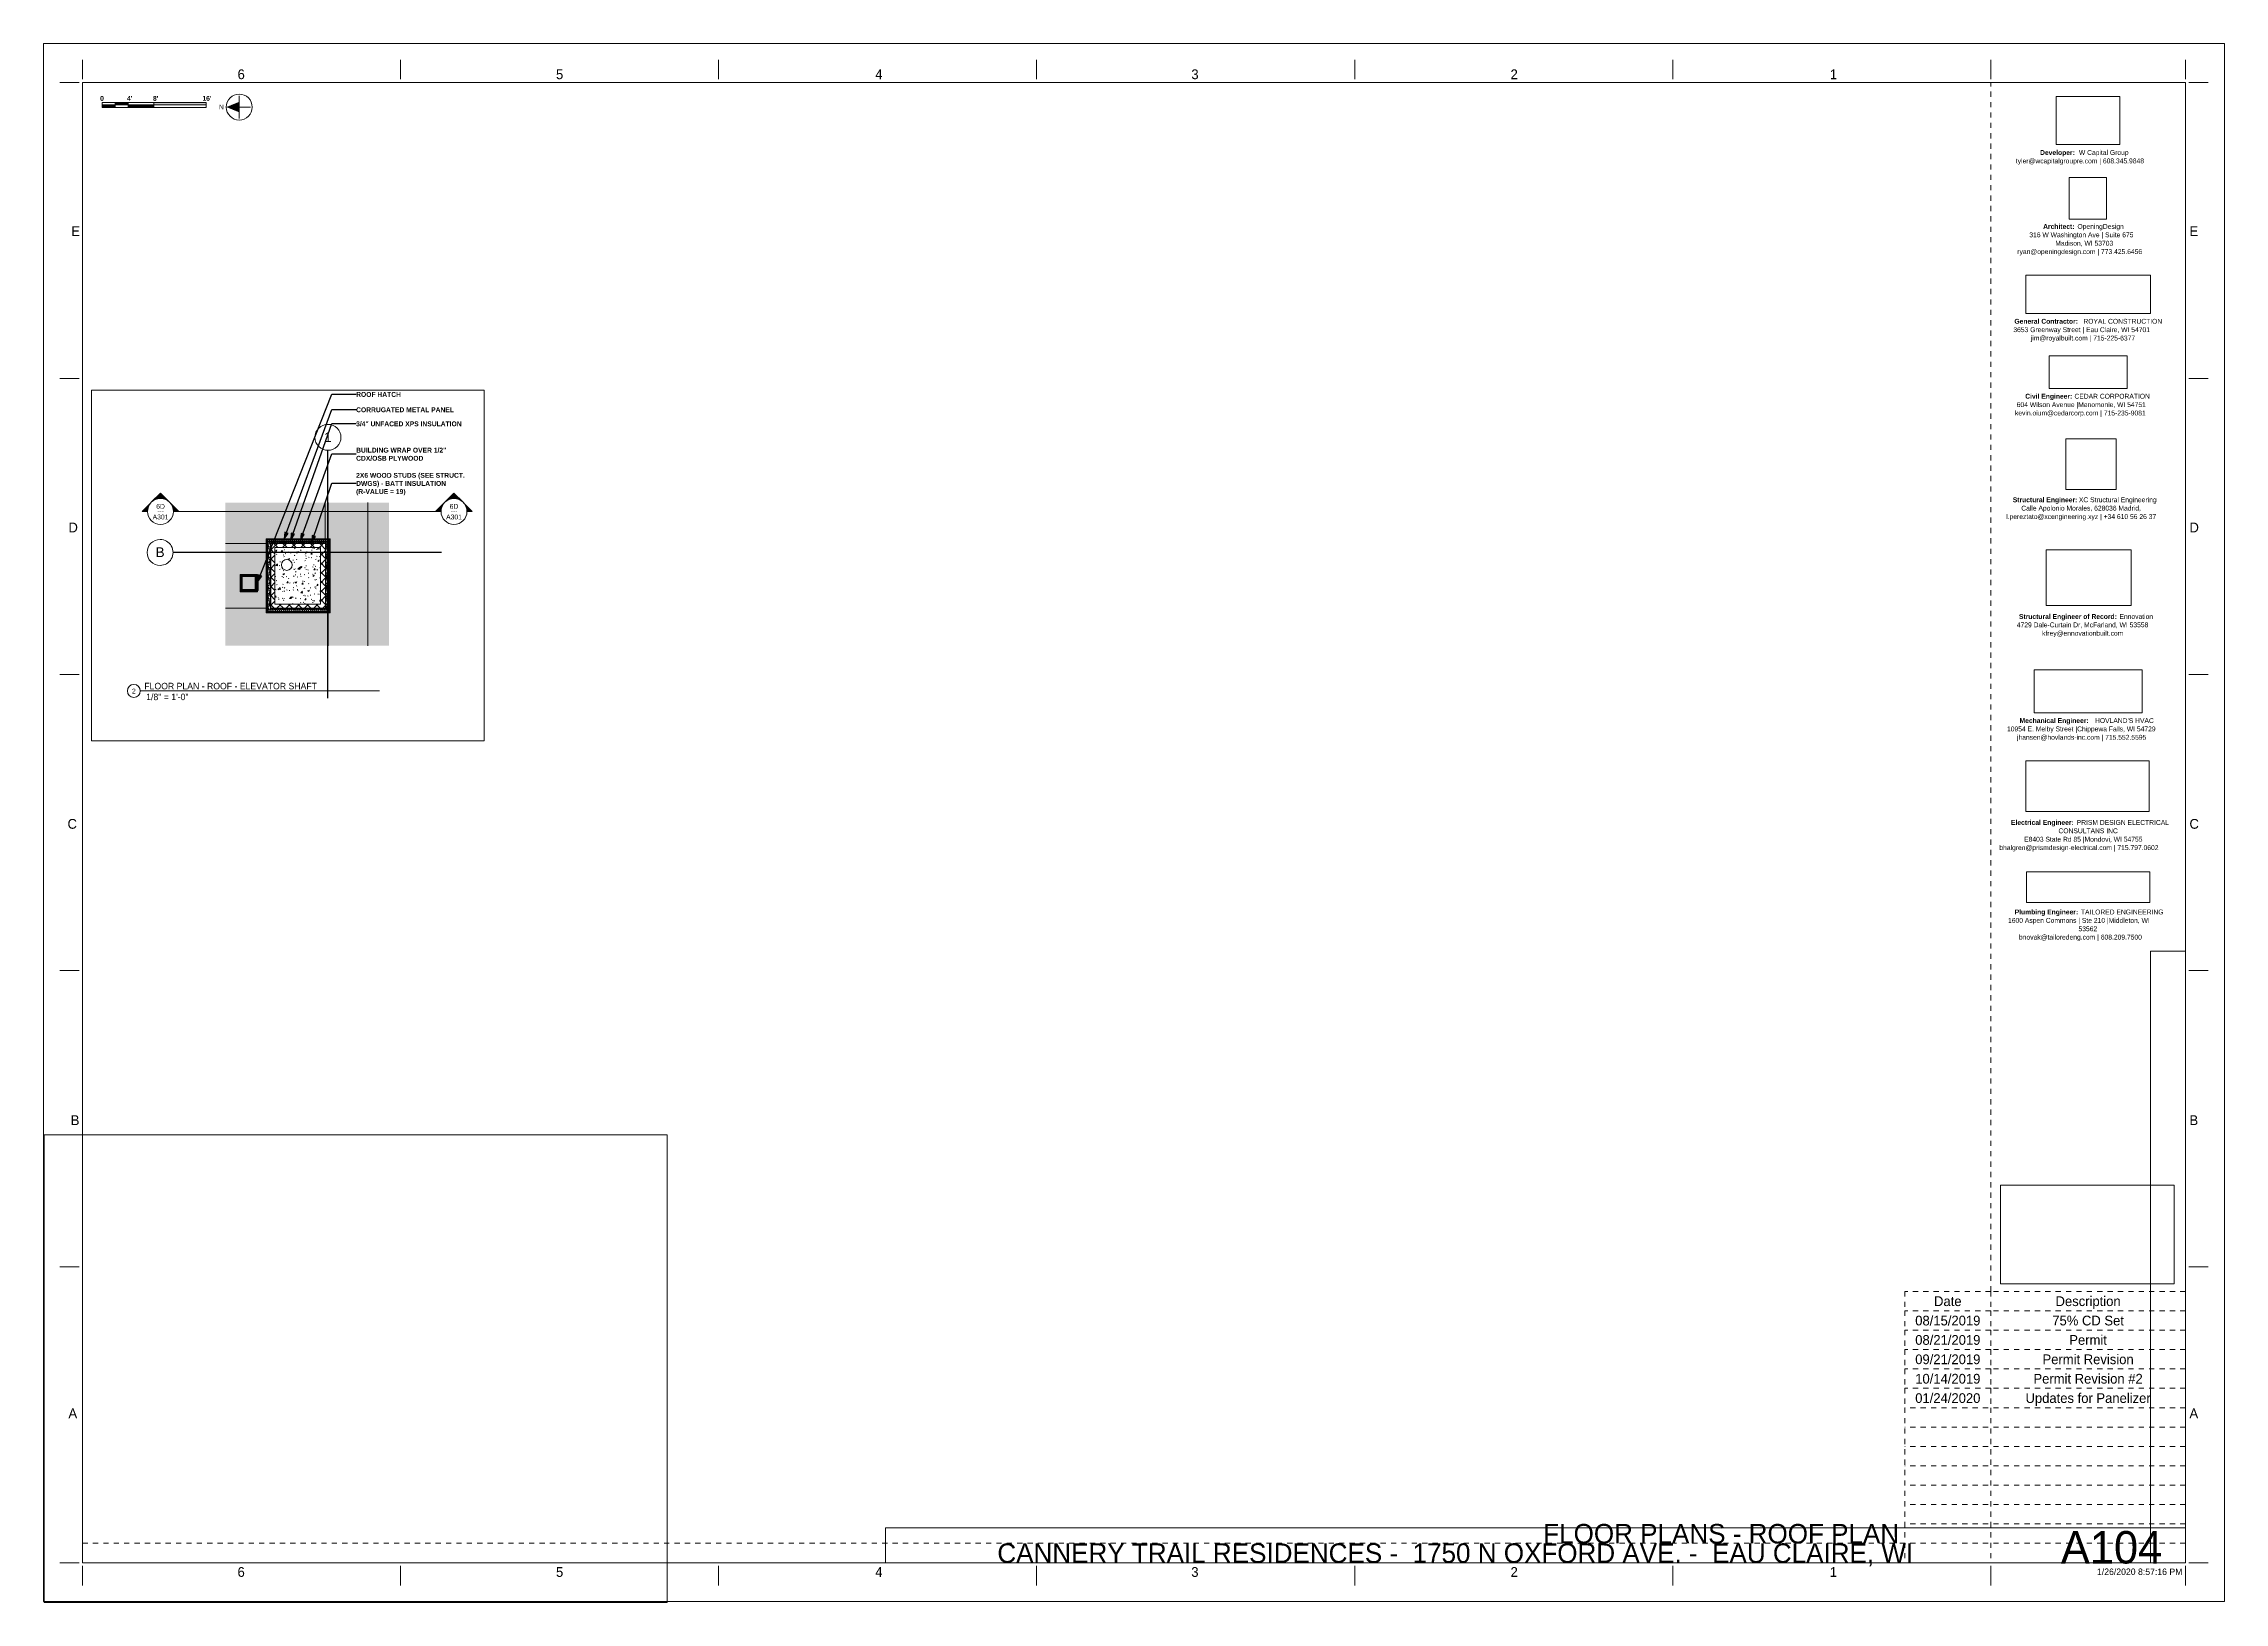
# Paper-space layout 'Layout1' of a CAD drawing. Header units: inches. Extents: x 0 to 42, y 0 to 30.
# The model-space entities are those that its viewports show. They can reach past a viewport. Long polylines and large blocks are cut down to what shows.
import ezdxf

# ---------------------------------------------------------------- set-up
doc = ezdxf.new("R2010")
doc.units = ezdxf.units.IN
doc.header["$MEASUREMENT"] = 0
for name, pattern in [('Dash 1_16_', [0.125, 0.0625, -0.0625]), ('Dot 1_32_', [0.03125, 0, -0.03125]), ('Grid Line 1_2_', [0.875, 0.5, -0.125, 0.125, -0.125])]:
    doc.linetypes.add(name, pattern=pattern)
for name, color, linetype, lineweight in [('0-3', 165, 'Continuous', 5), ('0-4', 250, 'Continuous', 5), ('A-ANNO-NOTE', 131, 'Continuous', 9), ('A-DETL', 90, 'Continuous', 9), ('A-FLOR-1', 7, 'Continuous', 9), ('A-FLOR-3', 8, 'Continuous', 5), ('A-FLOR-6', 7, 'Dash 1_16_', 9), ('A-FLOR-PATT-1', 57, 'Continuous', 9), ('A-GENM', 5, 'Continuous', 9), ('A-ROOF-1', 8, 'Continuous', 5), ('A-ROOF-3', 7, 'Dash 1_16_', 9), ('A-WALL', 113, 'Continuous', 13), ('A-WALL-2', 7, 'Continuous', 9), ('A-WALL-PATT-1', 252, 'Continuous', 9), ('G-ANNO-SCHD', 231, 'Continuous', 9), ('G-ANNO-SYMB', 111, 'Continuous', 9), ('G-ANNO-TEXT', 231, 'Continuous', 30), ('G-ANNO-TEXT-1', 231, 'Continuous', 9), ('G-ANNO-TTLB', 6, 'Continuous', 9), ('G-ANNO-TTLB-MEDM', 33, 'Continuous', 20), ('S-FNDN', 32, 'Continuous', 13), ('S-FNDN-2', 7, 'Continuous', 9), ('S-FNDN-3', 32, 'Continuous', 5), ('S-FNDN-4', 32, 'Continuous', 9), ('S-GRID-1', 1, 'Grid Line 1_2_', 30), ('S-GRID-IDEN', 1, 'Continuous', 9), ('S-GRID-IDEN-1', 147, 'Continuous', 9)]:
    doc.layers.add(name, color=color, linetype=linetype, lineweight=lineweight)
doc.layers.add('G-ANNO-NPLT', color=191, linetype='Continuous', plot=False)
doc.styles.add('Arial', font='arial.ttf', dxfattribs={"height": 9})
doc.styles.add('Arial_1', font='arial.ttf', dxfattribs={"height": 18})
doc.styles.add('Arial_2', font='arial.ttf', dxfattribs={"height": 0.09375})
doc.styles.add('Century Gothic_1', font='ufonts.com_century-gothic.ttf', dxfattribs={"height": 9})
doc.styles.add('Century Gothic_2', font='ufonts.com_century-gothic.ttf', dxfattribs={"height": 0.1875})
doc.styles.add('Century Gothic_3', font='ufonts.com_century-gothic.ttf', dxfattribs={"height": 0.09375})
doc.styles.add('Century Gothic_4', font='ufonts.com_century-gothic.ttf', dxfattribs={"height": 0.125})
doc.styles.add('Century Gothic_5', font='ufonts.com_century-gothic.ttf', dxfattribs={"height": 0.625})
doc.styles.add('Century Gothic_6', font='ufonts.com_century-gothic.ttf', dxfattribs={"height": 0.375})
doc.styles.add('Century Gothic_B', font='GOTHICB.TTF', dxfattribs={"height": 9})
doc.styles.add('Century Gothic_B_1', font='GOTHICB.TTF', dxfattribs={"height": 0.09375})
picture_1 = doc.add_image_def('image1.jpg', size_in_pixel=(1176, 668))
picture_2 = doc.add_image_def('image2.jpg', size_in_pixel=(2440, 1006))
picture_3 = doc.add_image_def('image3.jpg', size_in_pixel=(785, 514))
picture_4 = doc.add_image_def('image4.png', size_in_pixel=(300, 300))
picture_5 = doc.add_image_def('image5.jpg', size_in_pixel=(336, 83))
picture_6 = doc.add_image_def('image6.jpg', size_in_pixel=(278, 110))
picture_7 = doc.add_image_def('image7.jpg', size_in_pixel=(302, 126))
picture_8 = doc.add_image_def('image8.jpg', size_in_pixel=(261, 80))
picture_9 = doc.add_image_def('image9.jpg', size_in_pixel=(344, 261))
picture_10 = doc.add_image_def('image10.jpg', size_in_pixel=(547, 610))
picture_11 = doc.add_image_def('image11.jpg', size_in_pixel=(95, 1663))
picture_12 = doc.add_image_def('image12.jpg', size_in_pixel=(3536, 95))
pattern_1 = [(45, (0, 0), (-8.485281, 8.485281), []), (135, (0, 0), (-8.485281, -8.485281), [])]
pattern_2 = [(0, (2279.849, 0), (0, 9), []), (90, (2279.849, 0), (-9, 6e-16), [])]
pattern_3 = [(0, (2279.849, 0), (0, 4.798), []), (315, (2279.849, 0), (4.7984266, 0), [6.786, -6.786]), (45, (2279.849, 0), (4.7984266, 0), [6.786, -6.786])]
pattern_4 = [(161.57, (2280.3291, 0.48), (-3.83995378, -1.544e-05), [0, -27.322, 3.034, 0]), (18.43, (2279.3691, 0.48), (-3.83995378, 1.544e-05), [0, -27.322, 3.034, 0]), (108.43, (2280.3291, 0.48), (1.919622, -9.60052459), [9.106, -21.25]), (71.57, (2279.3691, 0.48), (1.919622, 9.60052459), [9.106, -21.25])]

# ---------------------------------------------------------------- blocks, each defined once
blk = doc.blocks.new('OD Title Block - 30x42 - CDs - one-598439-FLOOR PLANS - ROOF PLAN')
at = {"layer": 'G-ANNO-TTLB'}
for p, q in [((-0.01, 30.014), (41.99, 30.014)), ((-0.01, 0.014), (-0.01, 30.014)), ((41.99, 0.014), (41.99, 30.014)), ((-0.01, 0.014), (41.99, 0.014))]:
    blk.add_line(p, q, dxfattribs=at)
at = {"layer": 'G-ANNO-TTLB', "linetype": 'Dot 1_32_', "lineweight": 13}
for p, q in [((37.49, 5.989), (37.49, 29.264)), ((0.74, 1.137), (35.905, 1.137))]:
    blk.add_line(p, q, dxfattribs=at)
at = {"layer": 'G-ANNO-TTLB-MEDM'}
for p, q in [((0.74, 29.326), (0.74, 29.701)), ((6.865, 29.326), (6.865, 29.701)), ((12.99, 29.326), (12.99, 29.701)), ((19.115, 29.326), (19.115, 29.701)), ((25.24, 29.326), (25.24, 29.701)), ((31.365, 29.326), (31.365, 29.701)), ((37.49, 29.326), (37.49, 29.701)), ((41.24, 29.326), (41.24, 29.701)), ((0.677, 29.264), (0.302, 29.264)), ((0.74, 29.264), (41.24, 29.264)), ((0.74, 29.264), (0.74, 0.764)), ((41.24, 29.264), (41.24, 0.764)), ((41.302, 29.264), (41.677, 29.264)), ((0.677, 23.564), (0.302, 23.564)), ((41.302, 23.564), (41.677, 23.564)), ((0.677, 17.864), (0.302, 17.864)), ((41.302, 17.864), (41.677, 17.864)), ((0.677, 12.164), (0.302, 12.164)), ((41.302, 12.164), (41.677, 12.164)), ((0.677, 6.464), (0.302, 6.464)), ((41.302, 6.464), (41.677, 6.464)), ((0.677, 0.764), (0.302, 0.764)), ((0.74, 0.764), (41.24, 0.764)), ((0.74, 0.701), (0.74, 0.326)), ((6.865, 0.701), (6.865, 0.326)), ((12.99, 0.701), (12.99, 0.326)), ((19.115, 0.701), (19.115, 0.326)), ((25.24, 0.701), (25.24, 0.326)), ((31.365, 0.701), (31.365, 0.326)), ((37.49, 0.701), (37.49, 0.326)), ((41.24, 0.701), (41.24, 0.326)), ((41.302, 0.764), (41.677, 0.764))]:
    blk.add_line(p, q, dxfattribs=at)
at = {"layer": 'G-ANNO-TTLB', "attachment_point": 1}
for s, insert, char_height, width, style in [('6', (3.725, 29.517), 0.188, 0.17675, 'Century Gothic_2'), ('5', (9.858, 29.517), 0.188, 0.17675, 'Century Gothic_2'), ('4', (16.007, 29.517), 0.188, 0.17675, 'Century Gothic_2'), ('3', (22.094, 29.517), 0.188, 0.17675, 'Century Gothic_2'), ('2', (28.242, 29.517), 0.188, 0.17675, 'Century Gothic_2'), ('1', (34.391, 29.517), 0.188, 0.17675, 'Century Gothic_2'), ('tyler@wcapitalgroupre.com | 608.345.9848', (37.974, 27.802), 0.09375, 3.36141, 'Century Gothic_3'), ('Developer: ', (38.44, 27.964), 0.09375, 0.90584, 'Century Gothic_B_1'), ('W Capital Group', (39.188, 27.964), 0.09375, 1.32878, 'Century Gothic_3'), ('E', (0.523, 26.497), 0.188, 0.17044, 'Century Gothic_2'), ('Architect: ', (38.499, 26.54), 0.09375, 0.80169, 'Century Gothic_B_1'), ('OpeningDesign', (39.16, 26.54), 0.09375, 1.212, 'Century Gothic_3'), ('E', (41.317, 26.497), 0.188, 0.17044, 'Century Gothic_2'), ('ryan@openingdesign.com | 773.425.6456', (38.002, 26.056), 0.09375, 3.21937, 'Century Gothic_3'), ('316 W Washington Ave | Suite 675', (38.233, 26.379), 0.09375, 2.65756, 'Century Gothic_3'), ('Madison, WI 53703', (38.733, 26.217), 0.09375, 1.44556, 'Century Gothic_3'), ('3653 Greenway Street | Eau Claire, WI 54701', (37.925, 24.552), 0.09375, 3.4845, 'Century Gothic_3'), ('General Contractor: ', (37.946, 24.714), 0.09375, 1.60969, 'Century Gothic_B_1'), ('jim@royalbuilt.com | 715-225-6377', (38.263, 24.391), 0.09375, 2.66387, 'Century Gothic_3'), ('ROYAL CONSTRUCTION', (39.274, 24.714), 0.09375, 1.82116, 'Century Gothic_3'), ('604 Wilson Avenue |Menomonie, WI 54751', (37.99, 23.109), 0.09375, 3.32669, 'Century Gothic_3'), ('Civil Engineer: ', (38.154, 23.271), 0.09375, 1.14888, 'Century Gothic_B_1'), ('CEDAR CORPORATION', (39.102, 23.271), 0.09375, 1.78012, 'Century Gothic_3'), ('kevin.oium@cedarcorp.com | 715-235-9081', (37.956, 22.948), 0.09375, 3.40559, 'Century Gothic_3'), ('Structural Engineer: ', (37.914, 21.277), 0.09375, 1.54341, 'Century Gothic_B_1'), ('Calle Apolonio Morales, 628036 Madrid, ', (38.078, 21.116), 0.09375, 3.15309, 'Century Gothic_3'), ('XC Structural Engineering', (39.188, 21.277), 0.09375, 1.96319, 'Century Gothic_3'), ('D', (0.468, 20.791), 0.188, 0.23672, 'Century Gothic_2'), ('l.pereztato@xcengineering.xyz | +34 610 56 26 37', (37.787, 20.954), 0.09375, 3.81591, 'Century Gothic_3'), ('D', (41.317, 20.791), 0.188, 0.23672, 'Century Gothic_2'), ('Structural Engineer of Record: ', (38.034, 19.03), 0.09375, 2.34509, 'Century Gothic_B_1'), ('Ennovation', (39.969, 19.03), 0.0937, 0.87428, 'Century Gothic_3'), ('4729 Dale-Curtain Dr, McFarland, WI 53558', (37.992, 18.869), 0.09375, 3.32037, 'Century Gothic_3'), ('kfrey@ennovationbuilt.com', (38.479, 18.707), 0.09375, 2.13994, 'Century Gothic_3'), ('10954 E. Melby Street |Chippewa Falls, WI 54729', (37.803, 16.865), 0.09375, 3.77487, 'Century Gothic_3'), ('Mechanical Engineer: ', (38.045, 17.026), 0.09375, 1.76119, 'Century Gothic_B_1'), ("HOVLAND'S HVAC", (39.498, 17.026), 0.09375, 1.42663, 'Century Gothic_3'), ('jhansen@hovlands-inc.com | 715.552.5595', (37.996, 16.704), 0.09375, 3.31091, 'Century Gothic_3'), ('C', (0.45, 15.084), 0.188, 0.25881, 'Century Gothic_2'), ('Electrical Engineer: ', (37.88, 15.064), 0.09375, 1.53394, 'Century Gothic_B_1'), ('E8403 State Rd 85 |Mondovi, WI 54755', (38.133, 14.741), 0.09375, 2.9795, 'Century Gothic_3'), ('CONSULTANS INC', (38.794, 14.903), 0.09375, 1.37613, 'Century Gothic_3'), ('PRISM DESIGN ELECTRICAL ', (39.146, 15.064), 0.09375, 2.09891, 'Century Gothic_3'), ('C', (41.317, 15.084), 0.188, 0.25881, 'Century Gothic_2'), ('bhalgren@prismdesign-electrical.com | 715.797.0602', (37.656, 14.58), 0.09375, 4.13469, 'Century Gothic_3'), ('1600 Aspen Commons | Ste 210 |Middleton, WI ', (37.823, 13.178), 0.09375, 3.77172, 'Century Gothic_3'), ('Plumbing Engineer: ', (37.951, 13.34), 0.09375, 1.54656, 'Century Gothic_B_1'), ('TAILORED ENGINEERING', (39.227, 13.34), 0.09375, 1.87166, 'Century Gothic_3'), ('bnovak@tailoredeng.com | 608.209.7500', (38.034, 12.856), 0.09375, 3.21622, 'Century Gothic_3'), ('53562', (39.18, 13.017), 0.0937, 0.44188, 'Century Gothic_3'), ('B', (0.512, 9.378), 0.188, 0.18306, 'Century Gothic_2'), ('B', (41.317, 9.378), 0.188, 0.18306, 'Century Gothic_2'), ('A', (0.468, 3.734), 0.188, 0.23672, 'Century Gothic_2'), ('A', (41.317, 3.734), 0.188, 0.23672, 'Century Gothic_2'), ('6', (3.724, 0.679), 0.188, 0.17675, 'Century Gothic_2'), ('5', (9.858, 0.679), 0.188, 0.17675, 'Century Gothic_2'), ('4', (16.007, 0.679), 0.188, 0.17675, 'Century Gothic_2'), ('3', (22.093, 0.679), 0.188, 0.17675, 'Century Gothic_2'), ('2', (28.242, 0.679), 0.188, 0.17675, 'Century Gothic_2'), ('1', (34.39, 0.679), 0.188, 0.17675, 'Century Gothic_2')]:
    blk.add_mtext(s, dxfattribs=dict(at, insert=insert, char_height=char_height, width=width, style=style))
at = {"layer": 'G-ANNO-TTLB'}
image = blk.add_image(picture_9, insert=(38.752, 28.068), size_in_units=(1.226, 0.93), dxfattribs=at)
image.dxf.flags = 7
image = blk.add_image(picture_10, insert=(38.999, 26.632), size_in_units=(0.719, 0.802), rotation=0, dxfattribs=at)
image.dxf.flags = 7
image = blk.add_image(picture_8, insert=(38.163, 24.818), size_in_units=(2.404, 0.737), dxfattribs=at)
image.dxf.flags = 7
image = blk.add_image(picture_7, insert=(38.612, 23.375), size_in_units=(1.506, 0.628), dxfattribs=at)
image.dxf.flags = 7
image = blk.add_image(picture_4, insert=(38.938, 21.431), size_in_units=(0.97, 0.97), dxfattribs=at)
image.dxf.flags = 7
image = blk.add_image(picture_3, insert=(38.558, 19.194), size_in_units=(1.638, 1.072), dxfattribs=at)
image.dxf.flags = 7
image = blk.add_image(picture_6, insert=(38.326, 17.131), size_in_units=(2.077, 0.822), dxfattribs=at)
image.dxf.flags = 7
image = blk.add_image(picture_2, insert=(38.167, 15.226), size_in_units=(2.376, 0.98), dxfattribs=at)
image.dxf.flags = 7
image = blk.add_image(picture_5, insert=(38.179, 13.479), size_in_units=(2.372, 0.586), dxfattribs=at)
image.dxf.flags = 7
image = blk.add_image(picture_11, insert=(40.567, 0.764), size_in_units=(0.673, 11.775), dxfattribs=at)
image.dxf.flags = 7
image = blk.add_image(picture_1, insert=(37.679, 6.133), size_in_units=(3.341, 1.898), dxfattribs=at)
image.dxf.flags = 7
image = blk.add_image(picture_12, insert=(16.203, 0.764), size_in_units=(25.037, 0.673), dxfattribs=at)
image.dxf.flags = 7
blk = doc.blocks.new('Graphic Scale - 1-8-605179-FLOOR PLANS - ROOF PLAN')
at = {"layer": 'A-ANNO-NOTE'}
for points in [[(-1.756, 0), (-1.756, -0.049), (-2.006, -0.049), (-2.006, 0)], [(-1.506, 0.049), (-1.506, 0), (-1.756, 0), (-1.756, 0.049)], [(0, 0.049), (0, 0), (-1.006, 0), (-1.006, 0.049)], [(-1.006, 0), (-1.006, -0.049), (-1.506, -0.049), (-1.506, 0)]]:
    blk.add_hatch(color=256, dxfattribs=at).paths.add_polyline_path(points, flags=0)
for p, q in [((-2.006, 0.049), (0, 0.049)), ((-2.006, -0.049), (-2.006, 0.049)), ((-2.006, 0), (0, 0)), ((-1.756, 0.049), (-1.756, -0.049)), ((-1.506, 0.049), (-1.506, -0.049)), ((-1.006, -0.049), (-1.006, 0.049)), ((0, 0.049), (0, -0.049)), ((-2.006, -0.049), (0, -0.049))]:
    blk.add_line(p, q, dxfattribs=at)
at = {"layer": 'A-ANNO-NOTE', "attachment_point": 1, "style": 'Century Gothic_B_1'}
for s, insert, char_height, width in [('\\fCentury Gothic|b1|i0|c0|p34|;0', (-2.043, 0.173), 0.09375, 0.09153), ("4'", (-1.525, 0.173), 0.0937, 0.12625), ("8'", (-1.025, 0.173), 0.0937, 0.12625), ("16'", (-0.073, 0.173), 0.0937, 0.21778)]:
    blk.add_mtext(s, dxfattribs=dict(at, insert=insert, char_height=char_height, width=width))
blk = doc.blocks.new('North Arrow - Left-530765-FLOOR PLANS - ROOF PLAN')
at = {"layer": 'A-ANNO-NOTE'}
blk.add_hatch(color=256, dxfattribs=at).paths.add_polyline_path([(-0.25, 0), (0, 0.101), (0, -0.101)], flags=0)
for p, q in [((-0.219, 0), (0.219, 0)), ((0, 0.219), (0, -0.219))]:
    blk.add_line(p, q, dxfattribs=at)
blk.add_circle((0, 0), 0.25, dxfattribs=at)
at = {"layer": 'A-ANNO-NOTE', "insert": (-0.39, 0.047), "char_height": 0.0937, "width": 0.09784, "attachment_point": 1, "style": 'Arial_2'}
blk.add_mtext('N', dxfattribs=at)
blk = doc.blocks.new('Viewport - All On-568496-FLOOR PLANS - ROOF PLAN')
at = {"layer": 'G-ANNO-TTLB'}
for start, end in [(360, 180), (180, 360)]:
    blk.add_arc((-0.125, 0), 0.125, start, end, dxfattribs=at)
blk = doc.blocks.new('Grid - Grid Head - Circle-1738874-FLOOR PLAN - ROOF - ELEVATOR SHAFT')
at = {"layer": 'S-GRID-IDEN-1'}
for start, end in [(360, 180), (180, 360)]:
    blk.add_arc((0, 0), 0.25, start, end, dxfattribs=at)
blk = doc.blocks.new('CTR - 1st Phase - Structure_rvt-2-FLOOR PLAN - ROOF - ELEVATOR SHAFT')
at = {"layer": 'A-FLOR-PATT-1'}
h = blk.add_hatch(dxfattribs=at)
h.set_pattern_fill('FP_4', color=256, style=0, pattern_type=2)
h.set_pattern_definition([(50, (0, 0), (27.5427, -2.40992), [2.88, -31.68]), (355, (0, 0), (-5.327844, 28.884266), [2.304, -25.344]), (100.451, (2.295, -0.2), (22.215316, 26.47393), [2.448, -26.924]), (46.184, (0, 7.68), (40.98187, -6.35642), [4.32, -47.52]), (96.636, (3.415, 7.15), (35.89075, 37.40619), [3.671, -40.386]), (351.184, (0, 7.68), (35.89097, 37.40622), [3.456, -38.016]), (21, (3.84, 5.76), (22.921036, -15.46073), [2.88, -31.68]), (326, (3.84, 5.76), (9.34353, 27.84574), [2.304, -25.344]), (71.451, (5.75, 4.472), (32.26477, 12.38442), [2.448, -26.924]), (37.5, (0, 0), (0.466855, 12.782707), [1.267, -23.77, 1.267, -24.461, -25.44]), (37.5, (0, 0), (0.466855, 12.782707), [-50.765, 1.267, -24.173]), (7.5, (0, 0), (10.10159, 15.14509), [1.267, -13.402, 1.267, -23.194, -9.696]), (7.5, (0, 0), (10.10159, 15.14509), [-39.13, 1.267, -8.429]), (327.5, (-8.563, 0), (20.499161, -0.86578), [1.267, -8.333, 1.267, -28.685, -39.744]), (327.5, (-8.563, 0), (20.499161, -0.86578), [-39.552, 1.267, -38.477]), (317.5, (-12.403, 0), (22.39478, 3.844288), [1.267, -11.213, 1.267, -18.624, -28.224]), (317.5, (-12.403, 0), (22.39478, 3.844288), [-32.371, 1.267, -26.957])])
h.paths.add_polyline_path([(-3579.324, 11439.814), (-3495.324, 11439.814), (-3495.324, 11544.189), (-3579.324, 11544.189), (-3579.324, 11456.453)], flags=0)
h.paths.add_polyline_path([(-3558.489, 11502.159), (-3560.533, 11502.593), (-3562.443, 11503.444), (-3564.135, 11504.673), (-3565.533, 11506.226), (-3566.579, 11508.037), (-3567.225, 11510.025), (-3567.443, 11512.104), (-3567.225, 11514.183), (-3566.579, 11516.171), (-3565.533, 11517.982), (-3564.135, 11519.535), (-3562.443, 11520.764), (-3560.533, 11521.615), (-3558.489, 11522.049), (-3556.398, 11522.049), (-3554.353, 11521.615), (-3552.443, 11520.764), (-3550.752, 11519.535), (-3549.353, 11517.982), (-3548.308, 11516.171), (-3547.662, 11514.183), (-3547.443, 11512.104), (-3547.662, 11510.025), (-3548.308, 11508.037), (-3549.353, 11506.226), (-3550.752, 11504.673), (-3552.443, 11503.444), (-3554.353, 11502.593), (-3556.398, 11502.159), (-3557.474, 11502.159)], flags=0)
at = {"layer": 'A-WALL-PATT-1'}
h = blk.add_hatch(dxfattribs=at)
h.set_pattern_fill('FP_44', color=256, style=0, pattern_type=2)
h.set_pattern_definition(pattern_1)
h.paths.add_polyline_path([(-3586.949, 11544.189), (-3495.324, 11544.189), (-3495.324, 11551.814), (-3586.949, 11551.814), (-3586.949, 11544.59)], flags=0)
h = blk.add_hatch(dxfattribs=at)
h.set_pattern_fill('FP_44', color=256, style=0, pattern_type=2)
h.set_pattern_definition(pattern_1)
h.paths.add_polyline_path([(-3495.324, 11432.189), (-3485.699, 11432.189), (-3485.699, 11551.814), (-3495.324, 11551.814), (-3495.324, 11432.206)], flags=0)
h = blk.add_hatch(dxfattribs=at)
h.set_pattern_fill('FP_44', color=256, style=0, pattern_type=2)
h.set_pattern_definition(pattern_1)
h.paths.add_polyline_path([(-3586.949, 11432.189), (-3579.324, 11432.189), (-3579.324, 11544.189), (-3586.949, 11544.189), (-3586.949, 11432.314)], flags=0)
h = blk.add_hatch(dxfattribs=at)
h.set_pattern_fill('FP_44', color=256, style=0, pattern_type=2)
h.set_pattern_definition(pattern_1)
h.paths.add_polyline_path([(-3495.324, 11432.189), (-3495.324, 11439.814), (-3579.324, 11439.814), (-3579.324, 11432.189), (-3519.645, 11432.189)], flags=0)
at = {"layer": 'A-FLOR-1'}
for start, end in [(0, 180), (180, 0)]:
    blk.add_arc((-3557.443, 11512.104), 10, start, end, dxfattribs=at)
at = {"layer": 'A-WALL-2'}
for p, q in [((-3495.324, 11551.814), (-3586.949, 11551.814)), ((-3586.949, 11551.814), (-3586.949, 11544.189)), ((-3586.949, 11544.189), (-3586.949, 11432.189)), ((-3579.324, 11439.814), (-3579.324, 11544.189)), ((-3579.324, 11544.189), (-3495.324, 11544.189)), ((-3495.324, 11439.814), (-3579.324, 11439.814)), ((-3586.949, 11432.189), (-3579.324, 11432.189)), ((-3579.324, 11432.189), (-3495.324, 11432.189))]:
    blk.add_line(p, q, dxfattribs=at)
at = {"layer": 'S-FNDN-2'}
for p, q in [((-3485.699, 11551.814), (-3495.324, 11551.814)), ((-3485.699, 11432.189), (-3485.699, 11551.814)), ((-3495.324, 11544.189), (-3495.324, 11439.814)), ((-3495.324, 11432.189), (-3485.699, 11432.189))]:
    blk.add_line(p, q, dxfattribs=at)
at = {"layer": 'S-GRID-1'}
for p, q in [((-3481.324, 11265.977), (-3481.324, 11723.961)), ((-3271.596, 11535.189), (-3767.708, 11535.189))]:
    blk.add_line(p, q, dxfattribs=at)
at = {"layer": '0-3', "xscale": 95.99999999999994, "yscale": 95.99999999999994, "zscale": 95.99999999999994}
blk.add_blockref('Grid - Grid Head - Circle-1738874-FLOOR PLAN - ROOF - ELEVATOR SHAFT', (-3481.324, 11747.961), dxfattribs=at)
at = {"layer": '0-3', "xscale": 95.99999999999994, "yscale": 95.99999999999994, "zscale": 95.99999999999994, "rotation": 89.99999999999984}
blk.add_blockref('Grid - Grid Head - Circle-1738874-FLOOR PLAN - ROOF - ELEVATOR SHAFT', (-3791.708, 11535.189), dxfattribs=at)
at = {"layer": 'S-GRID-IDEN', "char_height": 18, "attachment_point": 1, "style": 'Arial_1'}
for s, insert, width in [('1', (-3488.453, 11757.249), 16.968), ('B', (-3800.114, 11544.57), 20.301)]:
    blk.add_mtext(s, dxfattribs=dict(at, insert=insert, width=width))
blk = doc.blocks.new('Hatch-Precision_Ladders-Roof_Hatch - 2_0_x2_0_-2210683-FLOOR PLAN - ROOF - ELEVATOR SHAFT')
at = {"layer": 'A-GENM'}
for points in [[(-3616.02, 11462.596), (-3611.776, 11462.596), (-3611.776, 11464.846), (-3613.574, 11464.846), (-3613.574, 11464.24), (-3642.279, 11464.24), (-3642.279, 11492.951), (-3613.574, 11492.951), (-3613.574, 11492.346), (-3611.776, 11492.346), (-3611.776, 11494.596), (-3643.769, 11494.596), (-3643.769, 11462.596), (-3633.132, 11462.596)], [(-3613.932, 11492.608), (-3613.574, 11492.951), (-3642.279, 11492.951), (-3641.95, 11492.608), (-3613.952, 11492.608)], [(-3642.279, 11464.24), (-3641.97, 11464.584), (-3641.97, 11492.629), (-3642.279, 11492.923), (-3642.279, 11464.268)], [(-3641.97, 11464.584), (-3641.765, 11464.846), (-3641.765, 11492.346), (-3641.713, 11492.346), (-3641.97, 11492.55), (-3641.97, 11464.641)], [(-3614.219, 11492.346), (-3613.952, 11492.608), (-3641.95, 11492.587), (-3641.713, 11492.346), (-3614.271, 11492.346)], [(-3614.265, 11464.846), (-3613.822, 11464.846), (-3613.822, 11492.346), (-3614.265, 11492.346), (-3614.265, 11465.085)], [(-3613.822, 11464.846), (-3610.573, 11464.846), (-3610.573, 11492.346), (-3613.822, 11492.346), (-3613.822, 11466.596)], [(-3610.242, 11464.846), (-3610.242, 11492.346), (-3610.573, 11492.346), (-3610.573, 11464.846)], [(-3639.77, 11466.596), (-3639.768, 11466.598), (-3639.77, 11490.596), (-3640.015, 11490.596), (-3640.015, 11466.596)], [(-3614.271, 11464.846), (-3614.265, 11464.846), (-3614.271, 11465.091)], [(-3613.574, 11464.24), (-3613.952, 11464.584), (-3641.97, 11464.563), (-3642.279, 11464.24), (-3613.822, 11464.24)], [(-3614.271, 11464.584), (-3613.952, 11464.584), (-3614.271, 11464.846), (-3641.713, 11464.846), (-3641.95, 11464.584), (-3614.462, 11464.584)]]:
    blk.add_hatch(color=256, dxfattribs=at).paths.add_polyline_path(points, flags=0)
h = blk.add_hatch(color=256, dxfattribs=at)
h.paths.add_polyline_path([(-3613.574, 11464.24), (-3613.574, 11464.846), (-3613.932, 11464.846), (-3613.932, 11464.584), (-3613.822, 11464.479)], flags=0)
h.paths.add_polyline_path([(-3613.822, 11492.346), (-3613.574, 11492.346), (-3613.574, 11492.951), (-3613.932, 11492.608), (-3613.932, 11492.346)], flags=0)
h = blk.add_hatch(color=256, dxfattribs=at)
h.paths.add_polyline_path([(-3641.52, 11464.846), (-3614.271, 11464.846), (-3614.271, 11492.346), (-3641.765, 11492.346), (-3641.765, 11464.846)], flags=0)
h.paths.add_polyline_path([(-3639.369, 11466.596), (-3640.015, 11466.596), (-3640.015, 11490.596), (-3616.02, 11490.596), (-3616.02, 11466.596), (-3633.132, 11466.596)], flags=0)
h = blk.add_hatch(color=256, dxfattribs=at)
h.paths.add_polyline_path([(-3613.952, 11464.584), (-3613.952, 11464.846), (-3614.219, 11464.846)], flags=0)
h.paths.add_polyline_path([(-3614.219, 11492.346), (-3613.952, 11492.346), (-3613.952, 11492.608)], flags=0)
for p, q in [((-3611.776, 11494.596), (-3643.769, 11494.596)), ((-3643.769, 11494.596), (-3643.769, 11462.596)), ((-3611.776, 11492.346), (-3611.776, 11494.596)), ((-3611.774, 11494.596), (-3611.776, 11494.596)), ((-3641.95, 11492.608), (-3642.279, 11492.951)), ((-3642.279, 11492.951), (-3642.279, 11464.24)), ((-3613.574, 11492.951), (-3642.279, 11492.951)), ((-3613.574, 11492.951), (-3613.932, 11492.608)), ((-3613.574, 11492.346), (-3613.574, 11492.951)), ((-3641.713, 11492.346), (-3641.97, 11492.608)), ((-3641.97, 11492.608), (-3641.97, 11464.584)), ((-3613.952, 11492.608), (-3641.97, 11492.608)), ((-3641.765, 11464.846), (-3641.765, 11492.346)), ((-3614.271, 11492.346), (-3641.765, 11492.346)), ((-3614.271, 11492.346), (-3613.822, 11492.346)), ((-3614.271, 11492.346), (-3614.271, 11464.846)), ((-3613.952, 11492.608), (-3614.219, 11492.346)), ((-3613.952, 11492.346), (-3613.952, 11492.608)), ((-3613.932, 11492.608), (-3613.952, 11492.608)), ((-3613.932, 11492.346), (-3613.932, 11492.608)), ((-3610.573, 11492.346), (-3613.822, 11492.346)), ((-3613.822, 11492.346), (-3613.822, 11464.846)), ((-3610.573, 11464.846), (-3610.573, 11492.346)), ((-3610.242, 11492.346), (-3610.573, 11492.346)), ((-3610.242, 11464.846), (-3610.242, 11492.346)), ((-3615.926, 11490.69), (-3640.11, 11490.69)), ((-3640.11, 11490.69), (-3640.11, 11466.501)), ((-3615.926, 11466.501), (-3615.926, 11490.69)), ((-3640.015, 11490.596), (-3640.015, 11466.596)), ((-3616.02, 11490.596), (-3640.015, 11490.596)), ((-3640.015, 11466.596), (-3640.015, 11490.596)), ((-3640.015, 11490.596), (-3616.02, 11490.596)), ((-3639.77, 11490.596), (-3639.77, 11466.596)), ((-3616.02, 11466.596), (-3616.02, 11490.596)), ((-3616.02, 11490.596), (-3616.02, 11466.596)), ((-3640.015, 11466.596), (-3616.02, 11466.596)), ((-3616.02, 11466.596), (-3640.015, 11466.596)), ((-3640.11, 11466.501), (-3615.926, 11466.501)), ((-3641.95, 11464.584), (-3642.279, 11464.24)), ((-3641.713, 11464.846), (-3641.97, 11464.584)), ((-3641.97, 11464.584), (-3613.952, 11464.584)), ((-3614.271, 11464.846), (-3641.765, 11464.846)), ((-3613.822, 11464.846), (-3614.271, 11464.846)), ((-3614.219, 11464.846), (-3613.952, 11464.584)), ((-3613.952, 11464.584), (-3613.952, 11464.846)), ((-3613.952, 11464.584), (-3613.932, 11464.584)), ((-3613.932, 11464.584), (-3613.932, 11464.846)), ((-3613.932, 11464.584), (-3613.574, 11464.24)), ((-3613.822, 11464.846), (-3610.573, 11464.846)), ((-3613.574, 11464.24), (-3613.574, 11464.846)), ((-3611.776, 11462.596), (-3611.776, 11464.846)), ((-3610.573, 11464.846), (-3610.242, 11464.846)), ((-3642.279, 11464.24), (-3613.574, 11464.24)), ((-3643.769, 11462.596), (-3611.776, 11462.596)), ((-3611.774, 11462.596), (-3611.776, 11462.596))]:
    blk.add_line(p, q, dxfattribs=at)
blk = doc.blocks.new('Section - Section Head - Filled-22785-FLOOR PLAN - ROOF - ELEVATOR SHAFT')
at = {"layer": 'G-ANNO-SYMB'}
h = blk.add_hatch(color=256, dxfattribs=at)
edge = h.paths.add_edge_path(flags=0)
edge.add_line((-0.42678, 0.17678), (-0.25, 0.35355))
edge.add_line((-0.25, 0.35355), (-0.25, 0.25))
edge.add_arc((-0.25, 0), 0.25, 90, 135)
h = blk.add_hatch(color=256, dxfattribs=at)
edge = h.paths.add_edge_path(flags=0)
edge.add_arc((-0.25, 0), 0.25, 45, 90)
edge.add_line((-0.25, 0.25), (-0.25, 0.35355))
edge.add_line((-0.25, 0.35355), (-0.07322, 0.17678))
h = blk.add_hatch(color=256, dxfattribs=at)
edge = h.paths.add_edge_path(flags=0)
edge.add_arc((-0.25, 0), 0.25033, 137.9216, 180)
edge.add_line((-0.50033, 0), (-0.60355, 0))
edge.add_line((-0.60355, 0), (-0.4358, 0.16775))
h = blk.add_hatch(color=256, dxfattribs=at)
edge = h.paths.add_edge_path(flags=0)
edge.add_line((-0.0642, 0.16775), (0.10355, 0))
edge.add_line((0.10355, 0), (0.00033, 0))
edge.add_arc((-0.25, 0), 0.25033, 0, 42.0784)
for p, q in [((-0.25, 0.35355), (-0.42678, 0.17678)), ((-0.25, 0.25), (-0.25, 0.35355)), ((-0.07322, 0.17678), (-0.25, 0.35355)), ((-0.25, 0.35355), (-0.25, 0.25)), ((-0.4358, 0.16775), (-0.60355, 0)), ((0.10355, 0), (-0.0642, 0.16775)), ((-0.60355, 0), (-0.50033, 0)), ((0.00033, 0), (0.10355, 0))]:
    blk.add_line(p, q, dxfattribs=at)
for centre, radius, start, end in [((-0.25033, 0), 0.25, 360, 180), ((-0.25, 0), 0.25, 90, 135), ((-0.25, 0), 0.25, 45, 90), ((-0.25, 0), 0.25033, 137.9216, 180), ((-0.25, 0), 0.25033, 0, 42.0784), ((-0.25033, 0), 0.25, 180, 360)]:
    blk.add_arc(centre, radius, start, end, dxfattribs=at)

msp = doc.modelspace()

# ---------------------------------------------------------------- hatches: boundary and pattern name
at = {"layer": 'A-FLOR-3'}
h = msp.add_hatch(color=256, dxfattribs=at)
h.paths.add_polyline_path([(-1164.138, 11362.667), (-1127.825, 11362.667), (-1127.825, 11627.283), (-1201.325, 11627.283), (-1201.325, 11560.564), (-1197.1, 11560.564), (-1197.1, 11423.439), (-1201.325, 11423.439), (-1201.325, 11362.667), (-1172.954, 11362.667)], flags=0)
h.paths.add_polyline_path([(-1359.921, 11432.314), (-1315.85, 11432.314), (-1315.85, 11551.689), (-1391.112, 11551.689), (-1391.112, 11432.314), (-1363.92, 11432.314)], flags=0)
h.paths.add_polyline_path([(-1354.425, 11462.596), (-1363.92, 11462.596), (-1363.92, 11494.596), (-1331.925, 11494.596), (-1331.925, 11492.346), (-1330.393, 11492.346), (-1330.393, 11464.846), (-1331.925, 11464.846), (-1331.927, 11462.596), (-1353.283, 11462.596)], flags=0)
h.paths.add_polyline_path([(-1359.52, 11466.596), (-1336.171, 11466.596), (-1336.171, 11490.596), (-1359.919, 11490.594), (-1359.919, 11466.596)], flags=0)
h.paths.add_polyline_path([(-1205.098, 11560.564), (-1202.5, 11560.564), (-1206.108, 11587.811), (-1205.912, 11560.564), (-1205.35, 11560.564)], flags=0)
at = {"layer": 'A-ROOF-1'}
h = msp.add_hatch(color=256, dxfattribs=at)
h.paths.add_polyline_path([(-1391.112, 11362.667), (-1201.325, 11362.667), (-1201.325, 11423.439), (-1315.85, 11423.439), (-1315.85, 11432.314), (-1391.112, 11432.314), (-1391.112, 11423.439)], flags=0)
h.paths.add_polyline_path([(-1315.878, 11551.689), (-1315.85, 11551.689), (-1315.85, 11560.564), (-1205.912, 11560.564), (-1206.108, 11587.811), (-1202.5, 11560.564), (-1201.325, 11560.564), (-1201.325, 11627.283), (-1391.112, 11627.283), (-1391.112, 11551.689)], flags=0)
msp.add_hatch(color=256, dxfattribs=at).paths.add_polyline_path([(-1088.48, 11362.667), (-1088.48, 11627.283), (-1127.825, 11627.283), (-1127.825, 11362.667)], flags=0)
at = {"layer": 'A-WALL-PATT-1'}
h = msp.add_hatch(dxfattribs=at)
h.set_pattern_fill('FP_45', color=256, style=0, pattern_type=2)
h.set_pattern_definition(pattern_2)
h.paths.add_polyline_path([(-1307.1, 11558.314), (-1199.35, 11558.314), (-1199.35, 11559.064), (-1314.35, 11559.064), (-1314.35, 11558.314), (-1311.145, 11558.314)], flags=0)
h = msp.add_hatch(dxfattribs=at)
h.set_pattern_fill('FP_45', color=256, style=0, pattern_type=2)
h.set_pattern_definition(pattern_2)
h.paths.add_polyline_path([(-1199.304, 11425.689), (-1198.6, 11425.689), (-1198.6, 11559.064), (-1199.35, 11559.064), (-1199.35, 11425.689)], flags=0)
h = msp.add_hatch(dxfattribs=at)
h.set_pattern_fill('FP_45', color=256, style=0, pattern_type=2)
h.set_pattern_definition(pattern_2)
h.paths.add_polyline_path([(-1314.35, 11424.939), (-1313.6, 11424.939), (-1313.6, 11558.314), (-1314.35, 11558.314), (-1314.35, 11425.973)], flags=0)
h = msp.add_hatch(dxfattribs=at)
h.set_pattern_fill('FP_46', color=256, style=0, pattern_type=2)
h.set_pattern_definition(pattern_3)
h.paths.add_polyline_path([(-1307.1, 11557.814), (-1199.85, 11557.814), (-1199.852, 11558.314), (-1313.6, 11558.314), (-1313.6, 11557.814), (-1311.5, 11557.814)], flags=0)
h = msp.add_hatch(dxfattribs=at)
h.set_pattern_fill('FP_46', color=256, style=0, pattern_type=2)
h.set_pattern_definition(pattern_3)
h.paths.add_polyline_path([(-1199.85, 11426.189), (-1199.35, 11426.192), (-1199.35, 11558.314), (-1199.85, 11558.314), (-1199.85, 11428.575)], flags=0)
h = msp.add_hatch(dxfattribs=at)
h.set_pattern_fill('FP_46', color=256, style=0, pattern_type=2)
h.set_pattern_definition(pattern_3)
h.paths.add_polyline_path([(-1313.6, 11425.689), (-1313.1, 11425.689), (-1313.1, 11557.814), (-1313.6, 11557.812), (-1313.6, 11428.821)], flags=0)
h = msp.add_hatch(dxfattribs=at)
h.set_pattern_fill('FP_47', color=256, style=0, pattern_type=2)
h.set_pattern_definition(pattern_4)
h.paths.add_polyline_path([(-1313.1, 11552.314), (-1205.35, 11552.314), (-1205.35, 11557.814), (-1313.1, 11557.814), (-1313.1, 11552.86)], flags=0)
h = msp.add_hatch(dxfattribs=at)
h.set_pattern_fill('FP_47', color=256, style=0, pattern_type=2)
h.set_pattern_definition(pattern_4)
h.paths.add_polyline_path([(-1205.35, 11431.689), (-1199.85, 11431.689), (-1199.85, 11557.814), (-1205.35, 11557.814), (-1205.35, 11431.793)], flags=0)
h = msp.add_hatch(dxfattribs=at)
h.set_pattern_fill('FP_47', color=256, style=0, pattern_type=2)
h.set_pattern_definition(pattern_4)
h.paths.add_polyline_path([(-1313.1, 11426.189), (-1307.6, 11426.189), (-1307.6, 11552.314), (-1313.1, 11552.314), (-1313.1, 11428.821)], flags=0)
h = msp.add_hatch(dxfattribs=at)
h.set_pattern_fill('FP_47', color=256, style=0, pattern_type=2)
h.set_pattern_definition(pattern_4)
h.paths.add_polyline_path([(-1202.861, 11426.189), (-1199.85, 11426.189), (-1199.85, 11431.689), (-1307.6, 11431.687), (-1307.6, 11426.189), (-1234.1, 11426.189)], flags=0)
h = msp.add_hatch(dxfattribs=at)
h.set_pattern_fill('FP_45', color=256, style=0, pattern_type=2)
h.set_pattern_definition(pattern_2)
h.paths.add_polyline_path([(-1219.202, 11424.939), (-1198.6, 11424.939), (-1198.6, 11425.689), (-1313.6, 11425.689), (-1313.6, 11424.939), (-1239.796, 11424.939)], flags=0)
h = msp.add_hatch(dxfattribs=at)
h.set_pattern_fill('FP_46', color=256, style=0, pattern_type=2)
h.set_pattern_definition(pattern_3)
h.paths.add_polyline_path([(-1239.796, 11425.689), (-1199.35, 11425.689), (-1199.35, 11426.189), (-1313.1, 11426.189), (-1313.098, 11425.689), (-1305.675, 11425.689)], flags=0)
at = {"layer": 'G-ANNO-TEXT'}
for points in [[(-1282.368, 11560.363), (-1275.199, 11570.509), (-1281.232, 11572.734)], [(-1270.312, 11558.697), (-1263.274, 11568.935), (-1269.336, 11571.082)], [(-1252.305, 11558.138), (-1245.17, 11568.308), (-1251.211, 11570.513)], [(-1231.24, 11554.073), (-1224.342, 11564.405), (-1230.433, 11566.47)], [(-1331.119, 11481.334), (-1323.718, 11491.313), (-1329.699, 11493.676)]]:
    msp.add_hatch(color=256, dxfattribs=at).paths.add_polyline_path(points, flags=0)
at = {"layer": 'S-FNDN'}
for points in [[(-1206.825, 11551.814), (-1205.85, 11551.814), (-1205.853, 11552.314), (-1307.6, 11552.314), (-1307.6, 11551.814), (-1215.475, 11551.814)], [(-1205.85, 11432.189), (-1205.35, 11432.194), (-1205.35, 11552.314), (-1205.85, 11552.314), (-1205.85, 11432.195)], [(-1307.6, 11431.689), (-1307.1, 11431.689), (-1307.1, 11551.814), (-1307.6, 11551.814), (-1307.6, 11432.314)], [(-1239.796, 11431.689), (-1205.35, 11431.689), (-1205.35, 11432.189), (-1307.1, 11432.189), (-1307.1, 11431.689), (-1299.475, 11431.689)]]:
    msp.add_hatch(color=256, dxfattribs=at).paths.add_polyline_path(points, flags=0)
at = {"layer": 'S-FNDN-3'}
for points in [[(-1315.85, 11559.064), (-1198.6, 11559.064), (-1198.6, 11560.564), (-1315.85, 11560.564)], [(-1197.1, 11424.939), (-1197.1, 11560.564), (-1198.6, 11560.564), (-1198.6, 11424.939), (-1197.475, 11424.939)], [(-1315.454, 11423.439), (-1314.35, 11423.439), (-1314.35, 11559.064), (-1315.85, 11559.064), (-1315.85, 11423.439)], [(-1201.325, 11423.439), (-1197.1, 11423.439), (-1197.1, 11424.939), (-1314.35, 11424.939), (-1314.35, 11423.439), (-1203.565, 11423.439)]]:
    msp.add_hatch(color=256, dxfattribs=at).paths.add_polyline_path(points, flags=0)

# ---------------------------------------------------------------- linework, layer by layer
at = {"layer": 'A-FLOR-6'}
for p, q in [((-1206.825, 11627.283), (-1206.825, 11560.564)), ((-1201.325, 11423.439), (-1201.325, 11362.667))]:
    msp.add_line(p, q, dxfattribs=at)
at = {"layer": 'A-ROOF-3'}
for p, q in [((-1201.325, 11560.564), (-1201.325, 11627.283)), ((-1127.825, 11627.283), (-1127.825, 11362.667)), ((-1391.112, 11551.689), (-1315.85, 11551.689)), ((-1315.85, 11432.314), (-1391.112, 11432.314)), ((-1201.325, 11362.667), (-1201.325, 11423.439))]:
    msp.add_line(p, q, dxfattribs=at)
at = {"layer": 'A-WALL'}
for p, q in [((-1198.6, 11559.064), (-1314.35, 11559.064)), ((-1314.35, 11559.064), (-1314.35, 11424.939)), ((-1198.6, 11424.939), (-1198.6, 11559.064)), ((-1199.35, 11558.314), (-1313.6, 11558.314)), ((-1313.6, 11558.314), (-1313.6, 11425.689)), ((-1199.35, 11425.689), (-1199.35, 11558.314)), ((-1199.85, 11557.814), (-1313.1, 11557.814)), ((-1313.1, 11557.814), (-1313.1, 11426.189)), ((-1199.85, 11426.189), (-1199.85, 11557.814)), ((-1205.35, 11552.314), (-1307.6, 11552.314)), ((-1307.6, 11552.314), (-1307.6, 11431.689)), ((-1205.35, 11431.689), (-1205.35, 11552.314)), ((-1307.6, 11431.689), (-1205.35, 11431.689)), ((-1313.6, 11425.689), (-1199.35, 11425.689)), ((-1313.1, 11426.189), (-1199.85, 11426.189)), ((-1314.35, 11424.939), (-1198.6, 11424.939))]:
    msp.add_line(p, q, dxfattribs=at)
at = {"layer": 'G-ANNO-SYMB'}
msp.add_line((-992.497, 11610.989), (-1487.109, 11610.989), dxfattribs=at)
at = {"layer": 'G-ANNO-TEXT'}
for p, q in [((-1331.119, 11481.334), (-1194.218, 11827.808)), ((-1194.218, 11827.808), (-1149.412, 11827.808)), ((-1282.368, 11560.363), (-1194.218, 11799.394)), ((-1194.218, 11799.394), (-1149.412, 11799.394)), ((-1270.312, 11558.697), (-1194.218, 11773.495)), ((-1194.218, 11773.495), (-1149.412, 11773.458)), ((-1252.305, 11558.138), (-1194.218, 11717.298)), ((-1194.218, 11717.298), (-1149.412, 11717.261)), ((-1231.24, 11554.073), (-1194.218, 11663.271)), ((-1194.218, 11663.271), (-1149.412, 11663.233)), ((-1281.232, 11572.734), (-1282.368, 11560.363)), ((-1275.199, 11570.509), (-1281.232, 11572.734)), ((-1269.336, 11571.082), (-1270.312, 11558.697)), ((-1263.274, 11568.935), (-1269.336, 11571.082)), ((-1282.368, 11560.363), (-1275.199, 11570.509)), ((-1251.211, 11570.513), (-1252.305, 11558.138)), ((-1245.17, 11568.308), (-1251.211, 11570.513)), ((-1270.312, 11558.697), (-1263.274, 11568.935)), ((-1252.305, 11558.138), (-1245.17, 11568.308)), ((-1230.433, 11566.47), (-1231.24, 11554.073)), ((-1224.342, 11564.405), (-1230.433, 11566.47)), ((-1231.24, 11554.073), (-1224.342, 11564.405)), ((-1329.699, 11493.676), (-1331.119, 11481.334)), ((-1323.718, 11491.313), (-1329.699, 11493.676)), ((-1331.119, 11481.334), (-1323.718, 11491.313))]:
    msp.add_line(p, q, dxfattribs=at)
at = {"layer": 'S-FNDN-4'}
for p, q in [((-1197.1, 11560.564), (-1315.85, 11560.564)), ((-1315.85, 11560.564), (-1315.85, 11423.439)), ((-1197.1, 11423.439), (-1197.1, 11560.564)), ((-1307.1, 11551.814), (-1205.85, 11551.814)), ((-1307.1, 11432.189), (-1307.1, 11551.814)), ((-1205.85, 11551.814), (-1205.85, 11432.189)), ((-1205.85, 11432.189), (-1307.1, 11432.189)), ((-1315.85, 11423.439), (-1197.1, 11423.439))]:
    msp.add_line(p, q, dxfattribs=at)

# ---------------------------------------------------------------- block references
at = {"layer": '0-4'}
msp.add_blockref('CTR - 1st Phase - Structure_rvt-2-FLOOR PLAN - ROOF - ELEVATOR SHAFT', (2279.849, 0), dxfattribs=at)
at = {"layer": 'A-GENM'}
msp.add_blockref('Hatch-Precision_Ladders-Roof_Hatch - 2_0_x2_0_-2210683-FLOOR PLAN - ROOF - ELEVATOR SHAFT', (2279.849, 0), dxfattribs=at)
at = {"layer": 'G-ANNO-SYMB', "xscale": 95.99999999999994, "yscale": 95.99999999999994, "zscale": 95.99999999999994}
msp.add_blockref('Section - Section Head - Filled-22785-FLOOR PLAN - ROOF - ELEVATOR SHAFT', (-1487.109, 11610.989), dxfattribs=at)
at = {"layer": 'G-ANNO-SYMB', "extrusion": (0, 0, -1), "xscale": 95.99999999999994, "yscale": 95.99999999999994, "zscale": 95.99999999999994}
msp.add_blockref('Section - Section Head - Filled-22785-FLOOR PLAN - ROOF - ELEVATOR SHAFT', (992.497, 11610.989), dxfattribs=at)

# ---------------------------------------------------------------- texts
at = {"layer": 'G-ANNO-SYMB', "char_height": 9, "attachment_point": 1}
for s, insert, width, style in [('6D', (-1519.059, 11624.898), 19.695, 'Arial'), ('6D', (-976.448, 11624.898), 19.695, 'Arial'), ('---', (-1517.081, 11616.391), 15.453, 'Century Gothic_1'), ('---', (-974.469, 11616.391), 15.453, 'Century Gothic_1'), ('A301', (-1525.674, 11605.262), 35.754, 'Arial'), ('A301', (-983.062, 11605.262), 35.754, 'Arial')]:
    msp.add_mtext(s, dxfattribs=dict(at, insert=insert, width=width, style=style))
at = {"layer": 'G-ANNO-TEXT-1', "char_height": 9, "attachment_point": 1, "style": 'Century Gothic_B'}
for s, insert, width in [('ROOF HATCH', (-1149.412, 11831.811), 97.869), ('CORRUGATED METAL PANEL', (-1149.412, 11803.397), 205.131), ('3/4" UNFACED XPS INSULATION', (-1149.412, 11777.46), 229.068), ('BUILDING WRAP OVER 1/2"', (-1149.412, 11728.766), 196.95), ('CDX/OSB PLYWOOD', (-1149.412, 11713.766), 151.197), ('2X6 WOOD STUDS (SEE STRUCT.', (-1149.412, 11682.241), 226.341), ('DWGS) - BATT INSULATION', (-1149.412, 11667.241), 191.496), ('(R-VALUE = 19)', (-1149.412, 11652.241), 109.686)]:
    msp.add_mtext(s, dxfattribs=dict(at, insert=insert, width=width))

psp = doc.layouts.get("Layout1")

# ---------------------------------------------------------------- linework, layer by layer
at = {"layer": 'A-DETL', "linetype": 'Dot 1_32_', "lineweight": 13}
for p, q in [((37.49, 5.989), (35.837, 5.989)), ((35.837, 5.989), (35.837, 5.616)), ((41.24, 5.989), (37.49, 5.989)), ((37.49, 5.989), (37.49, 5.616)), ((41.24, 5.989), (41.24, 5.616)), ((37.49, 5.616), (35.837, 5.616)), ((35.837, 5.616), (35.837, 5.242)), ((41.24, 5.616), (37.49, 5.616)), ((37.49, 5.616), (37.49, 5.242)), ((41.24, 5.616), (41.24, 5.242)), ((37.49, 5.242), (35.837, 5.242)), ((35.837, 5.242), (35.837, 4.869)), ((41.24, 5.242), (37.49, 5.242)), ((37.49, 5.242), (37.49, 4.869)), ((41.24, 5.242), (41.24, 4.869)), ((37.49, 4.869), (35.837, 4.869)), ((35.837, 4.869), (35.837, 4.496)), ((41.24, 4.869), (37.49, 4.869)), ((37.49, 4.869), (37.49, 4.496)), ((41.24, 4.869), (41.24, 4.496)), ((37.49, 4.496), (35.837, 4.496)), ((35.837, 4.496), (35.837, 4.123)), ((41.24, 4.496), (37.49, 4.496)), ((37.49, 4.496), (37.49, 4.123)), ((41.24, 4.496), (41.24, 4.123)), ((37.49, 4.123), (35.837, 4.123)), ((35.837, 4.123), (35.837, 3.749)), ((41.24, 4.123), (37.49, 4.123)), ((37.49, 4.123), (37.49, 3.749)), ((41.24, 4.123), (41.24, 3.749)), ((41.24, 3.749), (35.837, 3.749)), ((35.837, 3.749), (35.837, 0.764)), ((41.24, 3.376), (35.837, 3.376)), ((37.49, 3.749), (37.49, 0.764)), ((41.24, 3.003), (35.837, 3.003)), ((41.24, 2.63), (35.837, 2.63)), ((41.24, 2.256), (35.837, 2.256)), ((41.24, 1.883), (35.837, 1.883)), ((41.24, 1.51), (35.837, 1.51)), ((41.24, 1.137), (35.837, 1.137))]:
    psp.add_line(p, q, dxfattribs=at)
at = {"layer": 'G-ANNO-NPLT', "lineweight": 9}
psp.add_line((1.852, 17.549), (6.459, 17.549), dxfattribs=at)

# ---------------------------------------------------------------- block references
at = {"layer": 'A-ANNO-NOTE'}
for name, p in [('Graphic Scale - 1-8-605179-FLOOR PLANS - ROOF PLAN', (3.121, 28.833)), ('North Arrow - Left-530765-FLOOR PLANS - ROOF PLAN', (3.758, 28.792))]:
    psp.add_blockref(name, p, dxfattribs=at)
at = {"layer": 'G-ANNO-TTLB'}
for name, p in [('OD Title Block - 30x42 - CDs - one-598439-FLOOR PLANS - ROOF PLAN', (0, 0)), ('Viewport - All On-568496-FLOOR PLANS - ROOF PLAN', (1.852, 17.549))]:
    psp.add_blockref(name, p, dxfattribs=at)

# ---------------------------------------------------------------- texts
at = {"layer": 'G-ANNO-SCHD', "color": 147, "char_height": 0.1875, "attachment_point": 2, "line_spacing_factor": 0.984502, "style": 'Century Gothic_2'}
for s, insert, width in [('Date', (36.663, 5.893), 0.73997), ('Description', (39.365, 5.893), 1.66316), ('08/15/2019', (36.663, 5.52), 1.63967), ('75% CD Set', (39.365, 5.52), 1.68666), ('08/21/2019', (36.663, 5.147), 1.63967), ('Permit', (39.365, 5.147), 0.9279), ('09/21/2019', (36.663, 4.774), 1.63967), ('Permit Revision', (39.365, 4.774), 2.20581), ('10/14/2019', (36.663, 4.4), 1.63967), ('Permit Revision #2', (39.365, 4.4), 2.68268), ('01/24/2020', (36.663, 4.027), 1.63967), ('Updates for Panelizer', (39.365, 4.027), 3.1384)]:
    psp.add_mtext(s, dxfattribs=dict(at, insert=insert, width=width))
at = {"layer": 'G-ANNO-TTLB', "attachment_point": 1}
for s, insert, char_height, width, style in [('FLOOR PLAN - ROOF - ELEVATOR SHAFT', (1.929, 17.706), 0.125, 3.93584, 'Century Gothic_4'), ('2', (1.692, 17.593), 0.0937, 0.08837, 'Century Gothic_3'), (' 1/8" = 1\'-0"', (1.919, 17.497), 0.125, 1.111, 'Century Gothic_4'), ('FLOOR PLANS - ROOF PLAN', (28.871, 1.51), 0.375, 8.27569, 'Century Gothic_6'), ('CANNERY TRAIL RESIDENCES -  1750 N OXFORD AVE. -  EAU CLAIRE, WI', (18.358, 1.136), 0.375, 21.01747, 'Century Gothic_6')]:
    psp.add_mtext(s, dxfattribs=dict(at, insert=insert, char_height=char_height, width=width, style=style))

# ---------------------------------------------------------------- viewports
at = {"layer": '0'}
psp.add_viewport(center=(6, 4.5), size=(12, 9), view_center_point=(6, 4.5), view_height=12, dxfattribs=at)
at = {"layer": 'G-ANNO-NPLT'}
psp.add_viewport(center=(4.694, 19.965), size=(7.561, 6.75464), view_center_point=(-1275.572, 11511.088), view_height=648.44499, status=3, dxfattribs=at)

# ---------------------------------------------------------------- next in the draw order: texts
at = {"layer": 'G-ANNO-TTLB', "insert": (41.181, 0.652), "char_height": 0.125, "width": 2.08936, "attachment_point": 3, "line_spacing_factor": 0.984502, "style": 'Century Gothic_4', "bg_fill": 3, "box_fill_scale": 1.25, "bg_fill_color": 256, "bg_fill_true_color": 13158600, "bg_fill_transparency": 0}
psp.add_mtext('1/26/2020 8:57:16 PM', dxfattribs=at)

# ---------------------------------------------------------------- next in the draw order: linework, layer by layer
at = {"layer": 'A-DETL', "linetype": 'Dot 1_32_', "lineweight": 13}
for p, q in [((41.24, 3.749), (41.24, 0.764)), ((41.24, 0.764), (35.837, 0.764))]:
    psp.add_line(p, q, dxfattribs=at)

# ---------------------------------------------------------------- next in the draw order: texts
at = {"layer": 'G-ANNO-TTLB', "insert": (38.841, 1.373), "char_height": 0.625, "width": 2.52816, "attachment_point": 1, "style": 'Century Gothic_5'}
psp.add_mtext('A104', dxfattribs=at)

doc.saveas('drawing.dxf')
